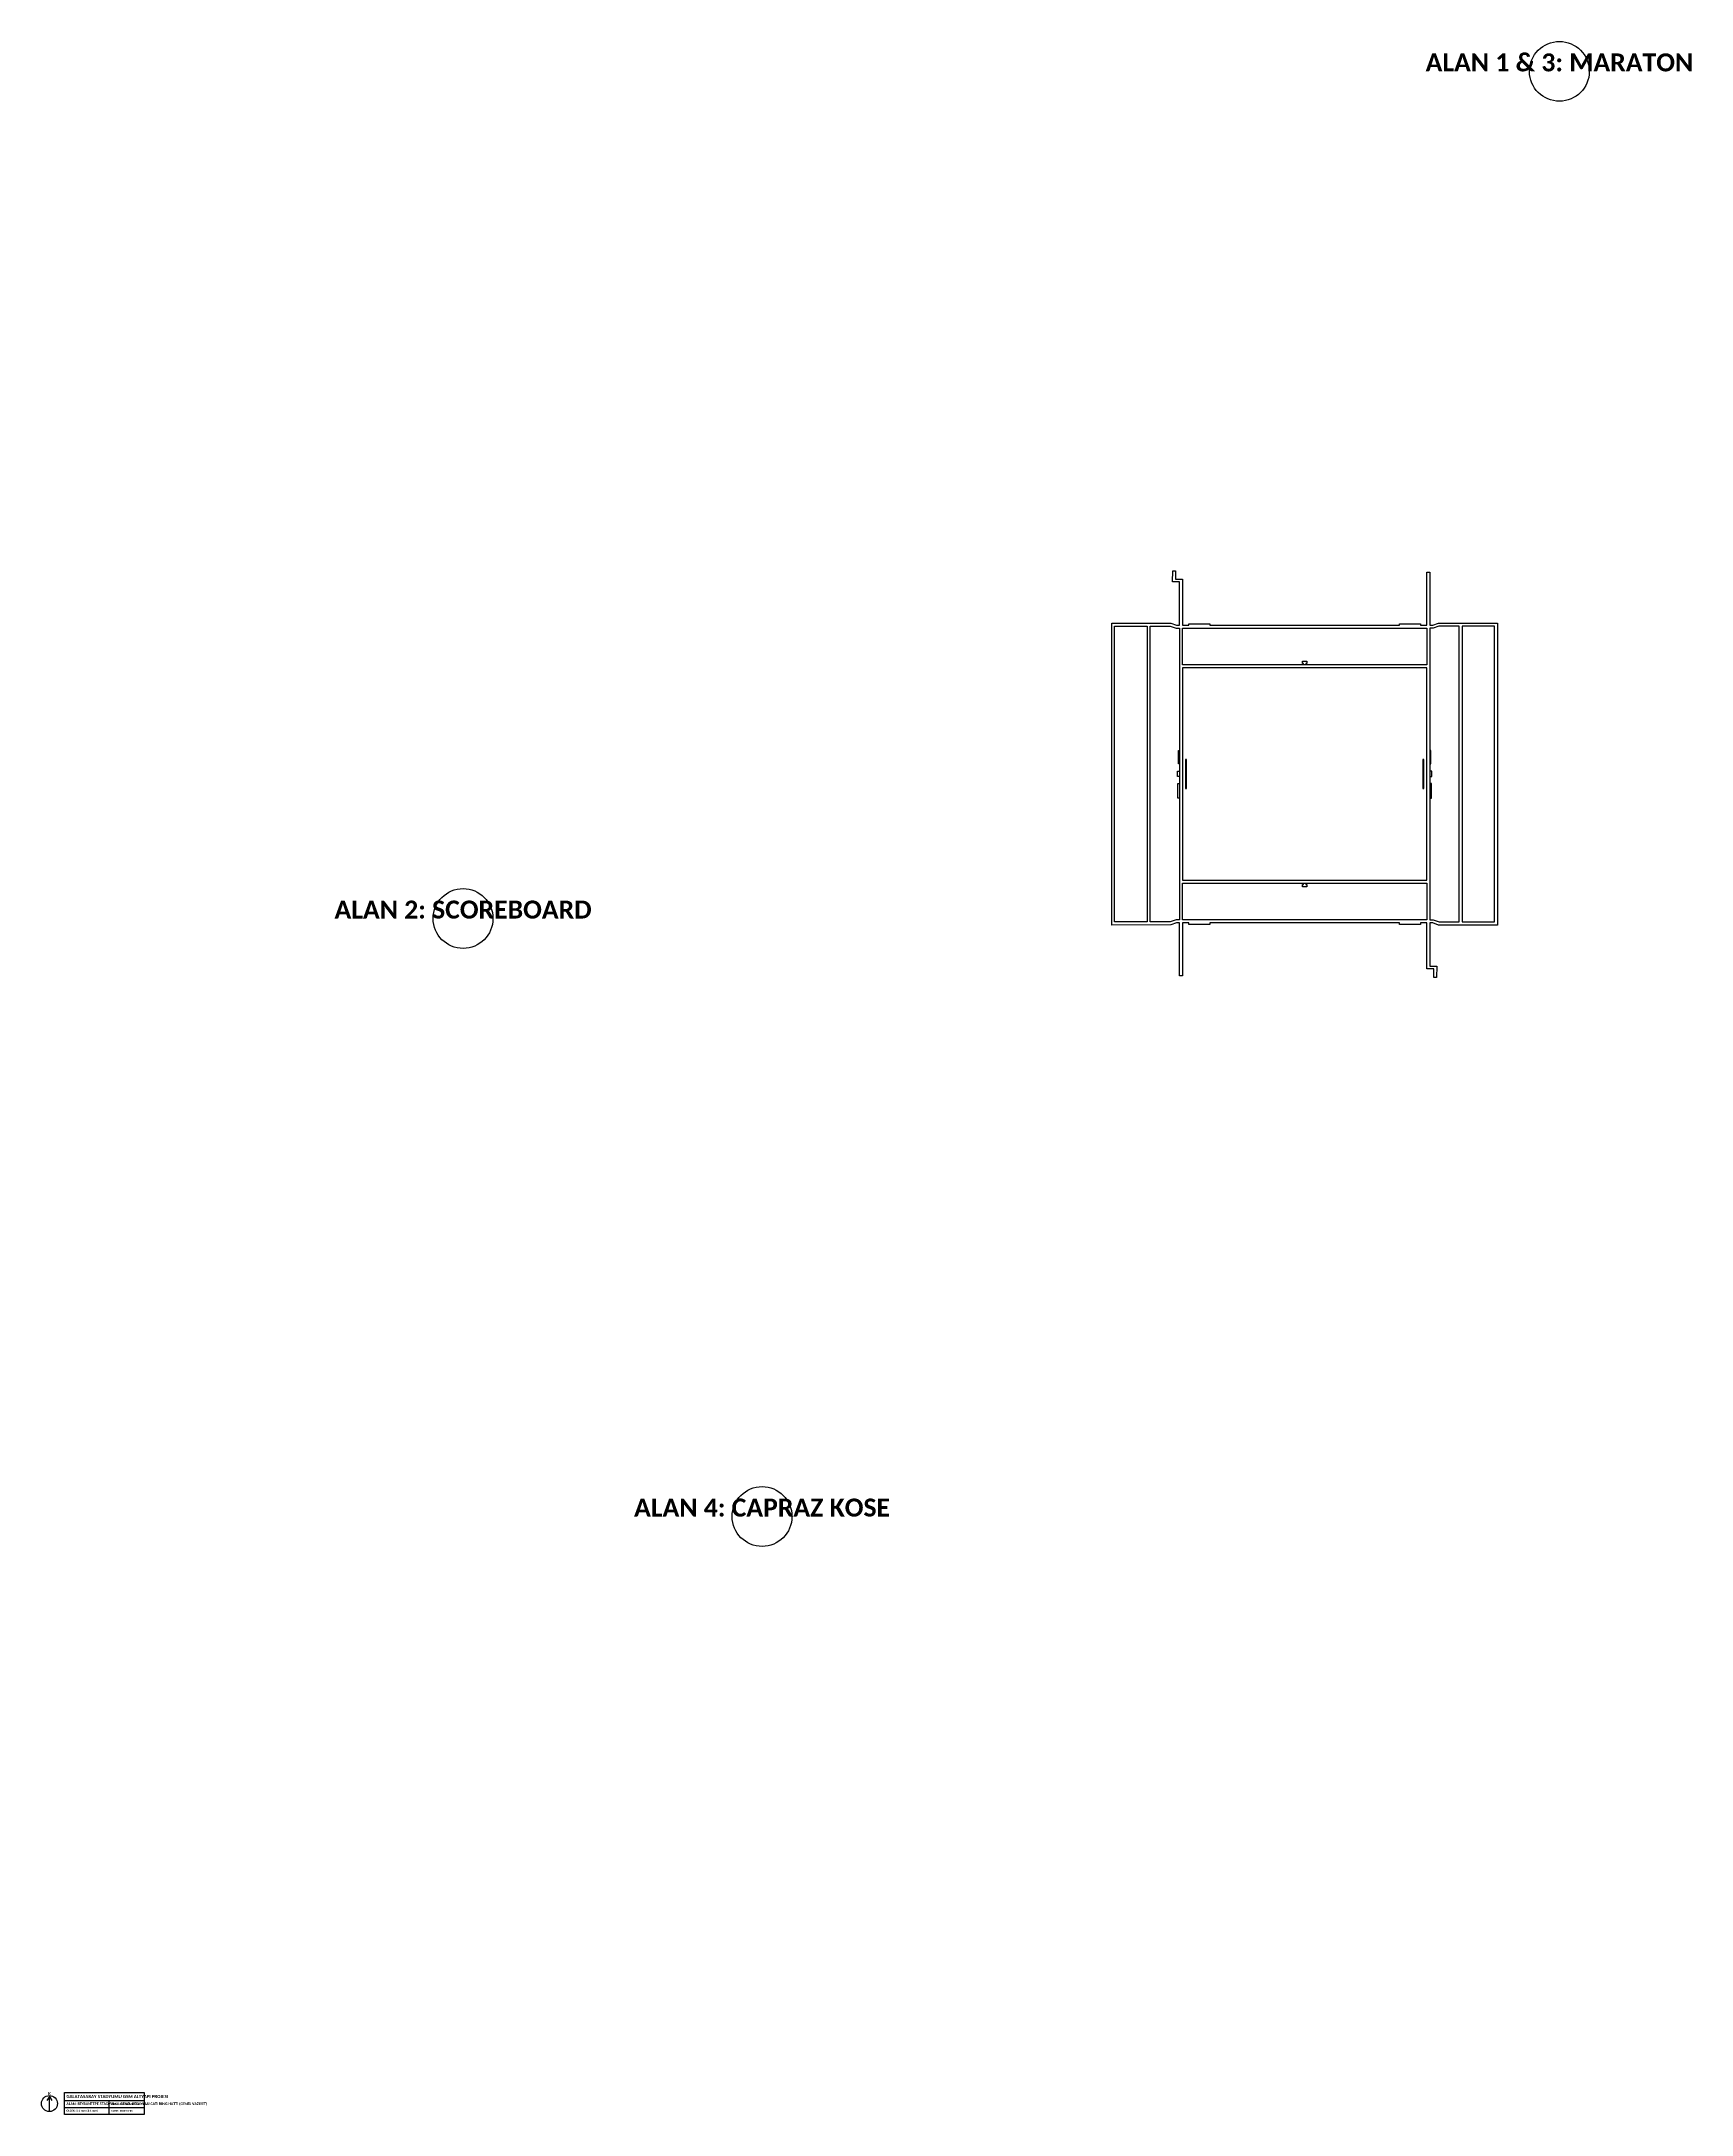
# Model space of a CAD drawing. Header units: millimetres. Extents: x -152300 to 13257, y -120000 to 88000.
import ezdxf
from ezdxf.enums import TextEntityAlignment as Align

# ---------------------------------------------------------------- set-up
doc = ezdxf.new("R2010")
doc.units = ezdxf.units.MM
doc.layers.add('METIN_BILGI', color=7, linetype='CONTINUOUS')
doc.layers.add('ZEMIN_PLATFORM', color=8, linetype='CONTINUOUS')
doc.styles.get("Standard").update_dxf_attribs({"font": 'calibrib.ttf'})

msp = doc.modelspace()

# ---------------------------------------------------------------- linework, layer by layer
at = {"layer": 'METIN_BILGI'}
for p, q in [((-151500, -118180), (-151750, -118600)), ((-151500, -119620), (-151500, -118180)), ((-151500, -118180), (-151250, -118600)), ((-150000, -118600), (-142000, -118600)), ((-150000, -119300), (-142000, -119300)), ((-145500, -120000), (-145500, -118600))]:
    msp.add_line(p, q, dxfattribs=at)
msp.add_lwpolyline([(-150000, -120000), (-150000, -117800), (-142000, -117800), (-142000, -120000)], close=True, dxfattribs=at)
for centre, radius in [((0, 85000), 3000), ((-110000, 0), 3000), ((-80000, -60000), 3000), ((-151500, -118900), 800)]:
    msp.add_circle(centre, radius, dxfattribs=at)
at = {"layer": 'ZEMIN_PLATFORM'}
for p, q in [((-38805, 33768), (-38790, 34898)), ((-38122, 33768), (-38805, 33768)), ((-38790, 34898), (-38504, 34900)), ((-38504, 34900), (-38527, 34045)), ((-38527, 34045), (-37814, 34045)), ((-38122, 29751), (-38122, 33768)), ((-37814, 34045), (-37817, 29439)), ((-13286, 29442), (-13286, 34747)), ((-13286, 34747), (-13012, 34747)), ((-13012, 34747), (-13012, 29439)), ((-44900, 29651), (-38980, 29648)), ((-44900, -651), (-44900, 29651)), ((-44626, -343), (-44623, 29343)), ((-44623, 29343), (-41376, 29341)), ((-41376, 29341), (-41377, -343)), ((-41066, 29343), (-39037, 29343)), ((-41066, -343), (-41066, 29343)), ((-39037, 29343), (-38465, 29134)), ((-38980, 29648), (-38410, 29442)), ((-38465, 29134), (-38122, 29134)), ((-38410, 29442), (-38122, 29442)), ((-38122, 29442), (-38122, 29751)), ((-38122, 29134), (-38122, -134)), ((-37817, 29439), (-37166, 29439)), ((-37814, 29134), (-13303, 29134)), ((-37814, 25453), (-37814, 29134)), ((-37166, 29579), (-35062, 29583)), ((-37166, 29439), (-37166, 29579)), ((-35062, 29583), (-35063, 29442)), ((-35063, 29442), (-16052, 29440)), ((-16052, 29440), (-16054, 29583)), ((-16054, 29583), (-13947, 29583)), ((-13947, 29583), (-13947, 29442)), ((-13947, 29442), (-13286, 29442)), ((-13303, 29134), (-13303, 25453)), ((-13012, 29439), (-12706, 29440)), ((-12658, 29134), (-13001, 29134)), ((-13001, 29134), (-13001, -134)), ((-12706, 29440), (-12137, 29651)), ((-12086, 29343), (-12658, 29134)), ((-12137, 29651), (-6219, 29649)), ((-10056, 29343), (-12086, 29343)), ((-10056, -343), (-10056, 29343)), ((-6499, 29343), (-9747, 29341)), ((-9747, 29341), (-9746, -343)), ((-6497, -343), (-6499, 29343)), ((-6219, 29649), (-6217, -651)), ((-13303, 25453), (-37814, 25453)), ((-13304, 25143), (-37814, 25143)), ((-37814, 25143), (-37814, 3855)), ((-25791, 25574), (-25791, 25815)), ((-25791, 25815), (-25326, 25815)), ((-25690, 25574), (-25791, 25574)), ((-25690, 25453), (-25690, 25574)), ((-25326, 25574), (-25427, 25574)), ((-25427, 25574), (-25427, 25453)), ((-25326, 25815), (-25326, 25574)), ((-13304, 3855), (-13304, 25143)), ((-38224, 15510), (-38224, 16856)), ((-38224, 16856), (-38122, 16856)), ((-12893, 16856), (-13001, 16856)), ((-12893, 15510), (-12893, 16856)), ((-38317, 14234), (-38317, 14786)), ((-38317, 14786), (-38122, 14784)), ((-38122, 15510), (-38224, 15510)), ((-37407, 15959), (-37519, 15959)), ((-37519, 15959), (-37519, 13041)), ((-37407, 13041), (-37407, 15959)), ((-13598, 15959), (-13710, 15959)), ((-13710, 15959), (-13710, 13041)), ((-13598, 13041), (-13598, 15959)), ((-13001, 15510), (-12893, 15510)), ((-12800, 14784), (-13001, 14784)), ((-12800, 14234), (-12800, 14784)), ((-38122, 14234), (-38317, 14234)), ((-38287, 12080), (-38287, 13553)), ((-38287, 13553), (-38122, 13553)), ((-37519, 13041), (-37407, 13041)), ((-13710, 13041), (-13598, 13041)), ((-13001, 14234), (-12800, 14234)), ((-12830, 13553), (-13001, 13554)), ((-12830, 12080), (-12830, 13553)), ((-38122, 12080), (-38287, 12080)), ((-13005, 12080), (-13005, 12080)), ((-13001, 12080), (-12830, 12080)), ((-37814, 3855), (-13304, 3855)), ((-37814, 3547), (-13303, 3547)), ((-37814, -134), (-37814, 3547)), ((-25791, 3185), (-25791, 3426)), ((-25791, 3426), (-25690, 3426)), ((-25326, 3185), (-25791, 3185)), ((-25690, 3426), (-25690, 3547)), ((-25427, 3547), (-25427, 3426)), ((-25427, 3426), (-25326, 3426)), ((-25326, 3426), (-25326, 3185)), ((-13303, 3547), (-13303, -134)), ((-38980, -648), (-44900, -651)), ((-41377, -343), (-44626, -343)), ((-39046, -346), (-41066, -343)), ((-38468, -137), (-39046, -346)), ((-38411, -443), (-38980, -648)), ((-38122, -134), (-38468, -137)), ((-38105, -442), (-38411, -443)), ((-38105, -5747), (-38105, -442)), ((-37170, -442), (-37831, -442)), ((-37831, -442), (-37831, -5747)), ((-13303, -134), (-37814, -134)), ((-37170, -583), (-37170, -442)), ((-35065, -583), (-37170, -583)), ((-35063, -442), (-35065, -583)), ((-16054, -442), (-35063, -442)), ((-16054, -583), (-16054, -442)), ((-13947, -583), (-16054, -583)), ((-13303, -442), (-13947, -442)), ((-13947, -442), (-13947, -583)), ((-13303, -5045), (-13303, -442)), ((-13001, -134), (-12654, -137)), ((-12707, -442), (-12995, -442)), ((-12995, -442), (-12992, -4763)), ((-12135, -651), (-12707, -442)), ((-12654, -137), (-12077, -346)), ((-6217, -651), (-12135, -651)), ((-12077, -346), (-10056, -343)), ((-9746, -343), (-6497, -343)), ((-37831, -5747), (-38105, -5747)), ((-12594, -5053), (-13303, -5045)), ((-12992, -4763), (-12312, -4768)), ((-12613, -5900), (-12594, -5053)), ((-12328, -5900), (-12613, -5900)), ((-12312, -4768), (-12328, -5900))]:
    msp.add_line(p, q, dxfattribs=at)

# ---------------------------------------------------------------- texts
at = {"layer": 'METIN_BILGI'}
for s, p in [('ALAN 1 & 3: MARATON', (0, 85000)), ('ALAN 2: SCOREBOARD', (-110000, 0)), ('ALAN 4: CAPRAZ KOSE', (-80000, -60000))]:
    msp.add_text(s, height=1800, dxfattribs=at).set_placement(p, align=Align.CENTER)
msp.add_text('K', height=300, dxfattribs=at).set_placement((-151500, -117900), align=Align.MIDDLE_CENTER)
for s, height, p in [('GALATASARAY STADYUMU GSM ALTYAPI PROJESI', 320, (-149800, -118350)), ('ALAN: SEYRANTEPE STADYUMU GENEL KEDI YOLU CATI RING HATTI (GENEL VAZIYET)', 260, (-149800, -119050)), ('OLCEK: 1:1 mm (1:1 mm)', 200, (-149800, -119720)), ('TARIH: 2026-10-05', 180, (-145300, -119720)), ('CIZIM: ANTIGRAVITY CAD / BIM', 180, (-145300, -119050))]:
    msp.add_text(s, height=height, dxfattribs=at).set_placement(p)

doc.saveas('drawing.dxf')
